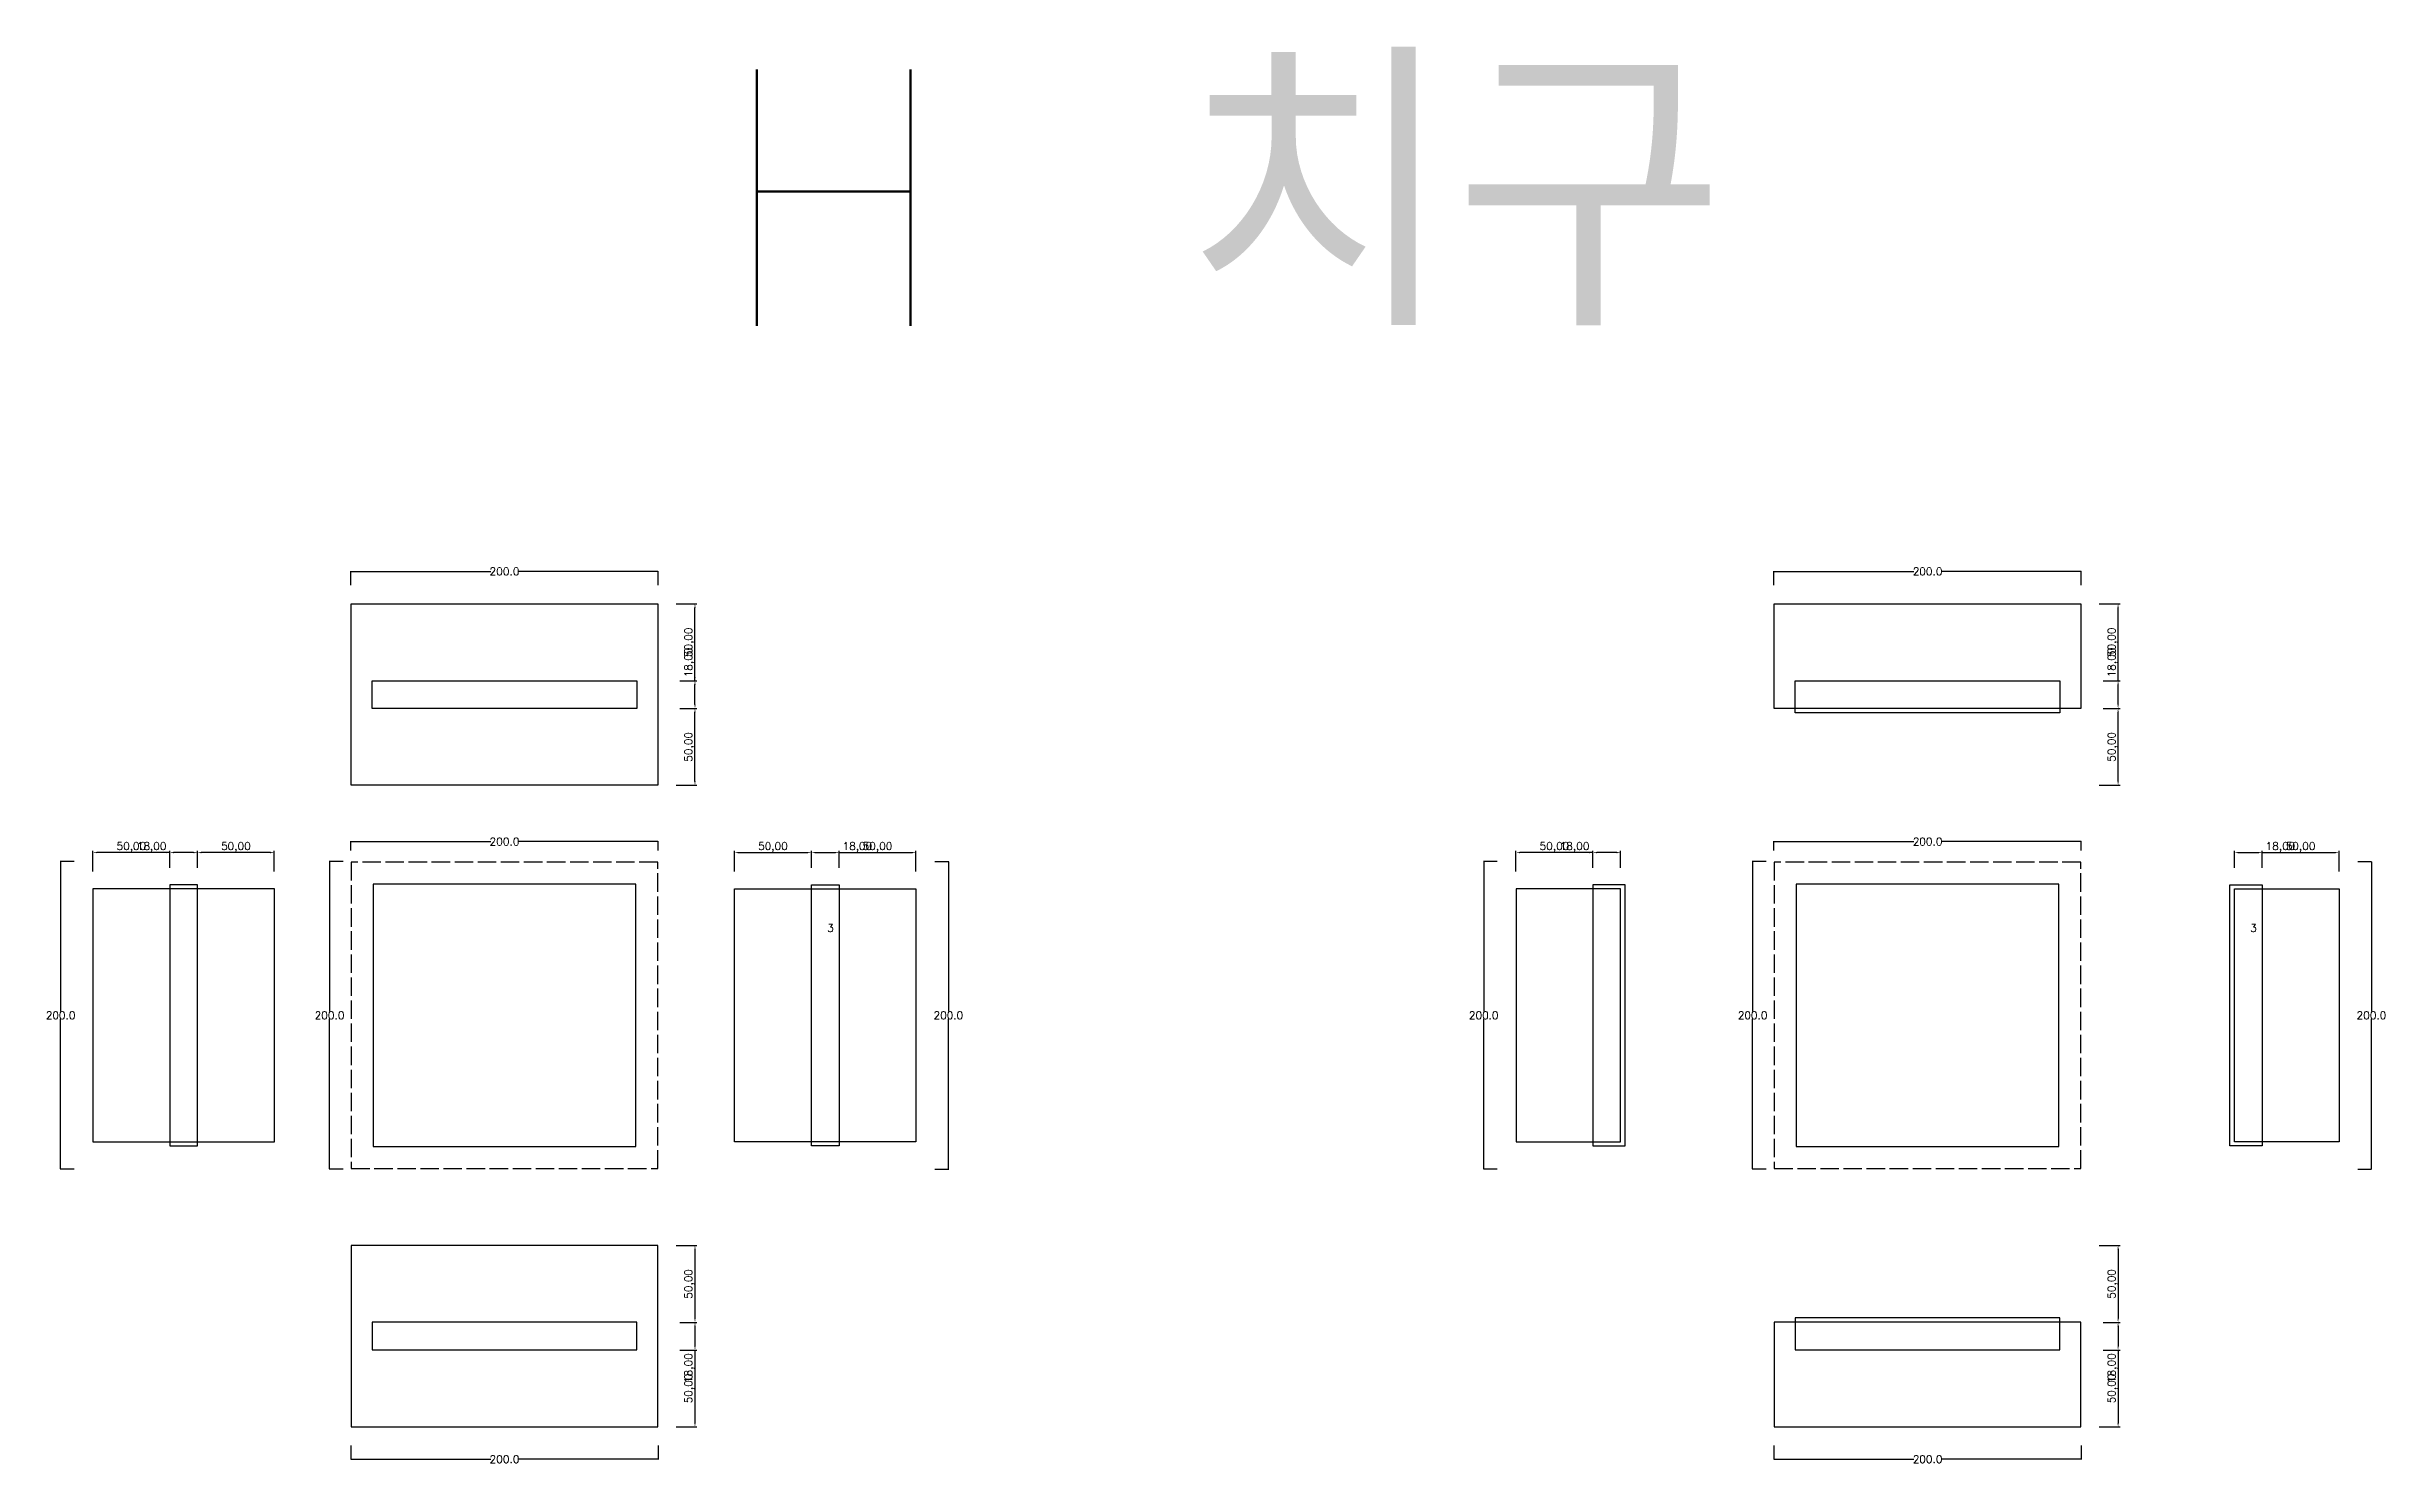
# Model space of a CAD drawing. Header units: millimetres. Extents: x 13291 to 28291, y 200 to 6643.
# Drawn here: x 23353 to 24874, y 607 to 1529 of the extents above; entities that cross this region are included whole.
import ezdxf

# ---------------------------------------------------------------- set-up
doc = ezdxf.new("R2010")
doc.units = ezdxf.units.MM
doc.linetypes.add('ACAD_ISO02W100', pattern=[15, 12, -3])
for name, color, linetype in [('TEXT', 3, 'Continuous'), ('치구', 7, 'Continuous'), ('치수', 7, 'Continuous')]:
    doc.layers.add(name, color=color, linetype=linetype)
doc.styles.get("Standard").update_dxf_attribs({"font": 'txt.shx', "bigfont": 'whgtxt.shx'})
doc.dimstyles.new('ISO-25', dxfattribs={"dimtxt": 2.5, "dimasz": 2.5, "dimexe": 1.25, "dimexo": 0.625, "dimtad": 1, "dimtxsty": 'Standard', "dimcen": 2.5, "dimadec": 0, "dimazin": 0, "dimtfac": 1, "dimtmove": 0, "dimatfit": 3, "dimfxl": 0, "dimarcsym": 0})
doc.dimstyles.get("Standard").update_dxf_attribs({"dimtxt": 7, "dimasz": 0.18, "dimexe": 0.18, "dimexo": 0.0625, "dimgap": 0.09, "dimtad": 0, "dimtih": 1, "dimtoh": 1, "dimdec": 1, "dimzin": 0, "dimdsep": 46, "dimtxsty": 'Standard', "dimcen": 0.09, "dimadec": 0, "dimazin": 0, "dimtfac": 1, "dimtdec": 1, "dimtofl": 0, "dimtmove": 0, "dimatfit": 3, "dimfxl": 0, "dimtolj": 1, "dimtzin": 0, "dimarcsym": 0})

msp = doc.modelspace()

# ---------------------------------------------------------------- texts
at = {"layer": 'TEXT', "linetype": 'Continuous'}
msp.add_text('H 치구', height=166.6667, dxfattribs=at).set_placement((23786.349, 1347.842))
at = {"layer": 'TEXT', "color": 1}
for p in [(23860.632, 953.583), (24786.224, 953.583)]:
    msp.add_text('3', height=5, dxfattribs=at).set_placement(p)

# ---------------------------------------------------------------- blocks, each defined once
blk = doc.blocks.new('*D264')
at = {"layer": 'Defpoints', "color": 0, "linetype": 'Continuous'}
for p in [(23550.8, 1006.4), (23750.8, 1012.3), (23750.8, 1006.4)]:
    blk.add_point(p, dxfattribs=at)
at = {"layer": '치수', "color": 0, "linetype": 'Continuous', "lineweight": -2}
for p, q in [((23550.8, 1006.5), (23550.8, 1012.5)), ((23551, 1012.3), (23641.9, 1012.3)), ((23750.6, 1012.3), (23659.6, 1012.3)), ((23750.8, 1006.5), (23750.8, 1012.5))]:
    blk.add_line(p, q, dxfattribs=at)
at = {"layer": '치수', "color": 0, "linetype": 'Continuous'}
for points in [[(23551, 1012.3), (23551, 1012.3), (23550.8, 1012.3)], [(23750.6, 1012.3), (23750.6, 1012.3), (23750.8, 1012.3)]]:
    blk.add_solid(points, dxfattribs=at)
at = {"layer": '치수', "color": 0, "linetype": 'Continuous', "insert": (23650.8, 1012.3), "char_height": 5, "attachment_point": 5}
blk.add_mtext('\\A1;200.0', dxfattribs=at)
blk = doc.blocks.new('*D265')
at = {"layer": 'Defpoints', "color": 0, "linetype": 'Continuous'}
for p in [(23550.8, 1188), (23550.8, 1179.1), (23750.8, 1179.1)]:
    blk.add_point(p, dxfattribs=at)
at = {"layer": '치수', "color": 0, "linetype": 'Continuous', "lineweight": -2}
for p, q in [((23550.8, 1179.1), (23550.8, 1188.2)), ((23551, 1188), (23641.9, 1188)), ((23750.6, 1188), (23659.6, 1188)), ((23750.8, 1179.1), (23750.8, 1188.2))]:
    blk.add_line(p, q, dxfattribs=at)
at = {"layer": '치수', "color": 0, "linetype": 'Continuous'}
for points in [[(23551, 1188), (23551, 1188), (23550.8, 1188)], [(23750.6, 1188), (23750.6, 1188), (23750.8, 1188)]]:
    blk.add_solid(points, dxfattribs=at)
at = {"layer": '치수', "color": 0, "linetype": 'Continuous', "insert": (23650.8, 1188), "char_height": 5, "attachment_point": 5}
blk.add_mtext('\\A1;200.0', dxfattribs=at)
blk = doc.blocks.new('*D266')
at = {"layer": 'Defpoints', "color": 0, "linetype": 'Continuous'}
for p in [(23550.8, 619.5), (23550.8, 610.6), (23750.8, 619.5)]:
    blk.add_point(p, dxfattribs=at)
at = {"layer": '치수', "color": 0, "linetype": 'Continuous', "lineweight": -2}
for p, q in [((23550.8, 619.4), (23550.8, 610.4)), ((23551, 610.6), (23641.9, 610.6)), ((23750.6, 610.6), (23659.6, 610.6)), ((23750.8, 619.4), (23750.8, 610.4))]:
    blk.add_line(p, q, dxfattribs=at)
at = {"layer": '치수', "color": 0, "linetype": 'Continuous'}
for points in [[(23551, 610.6), (23551, 610.6), (23550.8, 610.6)], [(23750.6, 610.6), (23750.6, 610.6), (23750.8, 610.6)]]:
    blk.add_solid(points, dxfattribs=at)
at = {"layer": '치수', "color": 0, "linetype": 'Continuous', "insert": (23650.8, 610.6), "char_height": 5, "attachment_point": 5}
blk.add_mtext('\\A1;200.0', dxfattribs=at)
blk = doc.blocks.new('*D281')
at = {"layer": 'Defpoints', "color": 0}
for p in [(23433.1, 1005.1), (23433.1, 994.6), (23451.1, 994.6)]:
    blk.add_point(p, dxfattribs=at)
at = {"layer": '치수', "color": 0, "lineweight": -2}
for p, q in [((23433.1, 1005.1), (23411.9, 1005.1)), ((23433.1, 995.3), (23433.1, 1006.3)), ((23448.6, 1005.1), (23435.6, 1005.1)), ((23451.1, 995.3), (23451.1, 1006.3))]:
    blk.add_line(p, q, dxfattribs=at)
at = {"layer": '치수', "color": 0}
for points in [[(23435.6, 1005.5), (23435.6, 1004.7), (23433.1, 1005.1)], [(23448.6, 1005.5), (23448.6, 1004.7), (23451.1, 1005.1)]]:
    blk.add_solid(points, dxfattribs=at)
at = {"layer": '치수', "color": 0, "insert": (23421.3, 1008.6), "char_height": 5, "attachment_point": 5}
blk.add_mtext('18,00', dxfattribs=at)
blk = doc.blocks.new('*D282')
at = {"layer": 'Defpoints', "color": 0}
for p in [(23451.1, 1005.1), (23451.1, 994.6), (23501.1, 992.1)]:
    blk.add_point(p, dxfattribs=at)
at = {"layer": '치수', "color": 0, "lineweight": -2}
for p, q in [((23451.1, 995.3), (23451.1, 1006.3)), ((23498.6, 1005.1), (23453.6, 1005.1)), ((23501.1, 992.8), (23501.1, 1006.3))]:
    blk.add_line(p, q, dxfattribs=at)
at = {"layer": '치수', "color": 0}
for points in [[(23453.6, 1005.5), (23453.6, 1004.7), (23451.1, 1005.1)], [(23498.6, 1005.5), (23498.6, 1004.7), (23501.1, 1005.1)]]:
    blk.add_solid(points, dxfattribs=at)
at = {"layer": '치수', "color": 0, "insert": (23476.1, 1008.6), "char_height": 5, "attachment_point": 5}
blk.add_mtext('50,00', dxfattribs=at)
blk = doc.blocks.new('*D283')
at = {"layer": 'Defpoints', "color": 0, "linetype": 'Continuous'}
for p in [(23545.9, 999.3), (23537, 799.3), (23545.9, 799.3)]:
    blk.add_point(p, dxfattribs=at)
at = {"layer": '치수', "color": 0, "linetype": 'Continuous', "lineweight": -2}
for p, q in [((23545.8, 999.3), (23536.8, 999.3)), ((23537, 999.1), (23537, 901.9)), ((23537, 799.5), (23537, 896.7)), ((23545.8, 799.3), (23536.8, 799.3))]:
    blk.add_line(p, q, dxfattribs=at)
at = {"layer": '치수', "color": 0, "linetype": 'Continuous'}
for points in [[(23537, 999.1), (23537, 999.1), (23537, 999.3)], [(23537, 799.5), (23537, 799.5), (23537, 799.3)]]:
    blk.add_solid(points, dxfattribs=at)
at = {"layer": '치수', "color": 0, "linetype": 'Continuous', "insert": (23537, 899.3), "char_height": 5, "attachment_point": 5}
blk.add_mtext('\\A1;200.0', dxfattribs=at)
blk = doc.blocks.new('*D284')
at = {"layer": 'Defpoints', "color": 0, "linetype": 'Continuous'}
for p in [(23371, 999.3), (23362.1, 799.3), (23371, 799.3)]:
    blk.add_point(p, dxfattribs=at)
at = {"layer": '치수', "color": 0, "linetype": 'Continuous', "lineweight": -2}
for p, q in [((23370.9, 999.3), (23361.9, 999.3)), ((23362.1, 999.1), (23362.1, 901.9)), ((23362.1, 799.5), (23362.1, 896.7)), ((23370.9, 799.3), (23361.9, 799.3))]:
    blk.add_line(p, q, dxfattribs=at)
at = {"layer": '치수', "color": 0, "linetype": 'Continuous'}
for points in [[(23362.1, 999.1), (23362.1, 999.1), (23362.1, 999.3)], [(23362.1, 799.5), (23362.1, 799.5), (23362.1, 799.3)]]:
    blk.add_solid(points, dxfattribs=at)
at = {"layer": '치수', "color": 0, "linetype": 'Continuous', "insert": (23362.1, 899.3), "char_height": 5, "attachment_point": 5}
blk.add_mtext('\\A1;200.0', dxfattribs=at)
blk = doc.blocks.new('*D285')
at = {"layer": 'Defpoints', "color": 0}
for p in [(23383.1, 1005.1), (23383.1, 992.1), (23433.1, 994.6)]:
    blk.add_point(p, dxfattribs=at)
at = {"layer": '치수', "color": 0, "lineweight": -2}
for p, q in [((23383.1, 992.8), (23383.1, 1006.3)), ((23430.6, 1005.1), (23385.6, 1005.1)), ((23433.1, 995.3), (23433.1, 1006.3))]:
    blk.add_line(p, q, dxfattribs=at)
at = {"layer": '치수', "color": 0}
for points in [[(23385.6, 1005.5), (23385.6, 1004.7), (23383.1, 1005.1)], [(23430.6, 1005.5), (23430.6, 1004.7), (23433.1, 1005.1)]]:
    blk.add_solid(points, dxfattribs=at)
at = {"layer": '치수', "color": 0, "insert": (23408.1, 1008.6), "char_height": 5, "attachment_point": 5}
blk.add_mtext('50,00', dxfattribs=at)
blk = doc.blocks.new('*D293')
at = {"layer": 'Defpoints', "color": 0}
for p in [(23761.8, 749.6), (23764.3, 699.6), (23774.7, 699.6)]:
    blk.add_point(p, dxfattribs=at)
at = {"layer": '치수', "color": 0, "lineweight": -2}
for p, q in [((23762.4, 749.6), (23776, 749.6)), ((23774.7, 747.1), (23774.7, 702.1)), ((23764.9, 699.6), (23776, 699.6))]:
    blk.add_line(p, q, dxfattribs=at)
at = {"layer": '치수', "color": 0}
for points in [[(23774.3, 747.1), (23775.1, 747.1), (23774.7, 749.6)], [(23774.3, 702.1), (23775.1, 702.1), (23774.7, 699.6)]]:
    blk.add_solid(points, dxfattribs=at)
at = {"layer": '치수', "color": 0, "insert": (23771.2, 724.6), "char_height": 5, "attachment_point": 5, "rotation": 90}
blk.add_mtext('50,00', dxfattribs=at)
blk = doc.blocks.new('*D294')
at = {"layer": 'Defpoints', "color": 0}
for p in [(23764.3, 699.6), (23764.3, 681.6), (23774.7, 681.6)]:
    blk.add_point(p, dxfattribs=at)
at = {"layer": '치수', "color": 0, "lineweight": -2}
for p, q in [((23764.9, 699.6), (23776, 699.6)), ((23774.7, 697.1), (23774.7, 684.1)), ((23764.9, 681.6), (23776, 681.6)), ((23774.7, 681.6), (23774.7, 660.4))]:
    blk.add_line(p, q, dxfattribs=at)
at = {"layer": '치수', "color": 0}
for points in [[(23774.3, 697.1), (23775.1, 697.1), (23774.7, 699.6)], [(23774.3, 684.1), (23775.1, 684.1), (23774.7, 681.6)]]:
    blk.add_solid(points, dxfattribs=at)
at = {"layer": '치수', "color": 0, "insert": (23771.2, 669.8), "char_height": 5, "attachment_point": 5, "rotation": 90}
blk.add_mtext('18,00', dxfattribs=at)
blk = doc.blocks.new('*D295')
at = {"layer": 'Defpoints', "color": 0}
for p in [(23850.4, 1005.1), (23800.4, 992.1), (23850.4, 994.6)]:
    blk.add_point(p, dxfattribs=at)
at = {"layer": '치수', "color": 0, "lineweight": -2}
for p, q in [((23800.4, 992.8), (23800.4, 1006.3)), ((23802.9, 1005.1), (23847.9, 1005.1)), ((23850.4, 995.3), (23850.4, 1006.3))]:
    blk.add_line(p, q, dxfattribs=at)
at = {"layer": '치수', "color": 0}
for points in [[(23802.9, 1005.5), (23802.9, 1004.7), (23800.4, 1005.1)], [(23847.9, 1005.5), (23847.9, 1004.7), (23850.4, 1005.1)]]:
    blk.add_solid(points, dxfattribs=at)
at = {"layer": '치수', "color": 0, "insert": (23825.4, 1008.6), "char_height": 5, "attachment_point": 5}
blk.add_mtext('50,00', dxfattribs=at)
blk = doc.blocks.new('*D296')
at = {"layer": 'Defpoints', "color": 0}
for p in [(23764.3, 1098.9), (23774.7, 1098.9), (23761.8, 1048.9)]:
    blk.add_point(p, dxfattribs=at)
at = {"layer": '치수', "color": 0, "lineweight": -2}
for p, q in [((23764.9, 1098.9), (23776, 1098.9)), ((23774.7, 1051.4), (23774.7, 1096.4)), ((23762.4, 1048.9), (23776, 1048.9))]:
    blk.add_line(p, q, dxfattribs=at)
at = {"layer": '치수', "color": 0}
for points in [[(23774.3, 1096.4), (23775.1, 1096.4), (23774.7, 1098.9)], [(23774.3, 1051.4), (23775.1, 1051.4), (23774.7, 1048.9)]]:
    blk.add_solid(points, dxfattribs=at)
at = {"layer": '치수', "color": 0, "insert": (23771.2, 1073.9), "char_height": 5, "attachment_point": 5, "rotation": 90}
blk.add_mtext('50,00', dxfattribs=at)
blk = doc.blocks.new('*D297')
at = {"layer": 'Defpoints', "color": 0}
for p in [(23761.8, 1166.9), (23774.7, 1166.9), (23764.3, 1116.9)]:
    blk.add_point(p, dxfattribs=at)
at = {"layer": '치수', "color": 0, "lineweight": -2}
for p, q in [((23762.4, 1166.9), (23776, 1166.9)), ((23774.7, 1119.4), (23774.7, 1164.4)), ((23764.9, 1116.9), (23776, 1116.9))]:
    blk.add_line(p, q, dxfattribs=at)
at = {"layer": '치수', "color": 0}
for points in [[(23774.3, 1164.4), (23775.1, 1164.4), (23774.7, 1166.9)], [(23774.3, 1119.4), (23775.1, 1119.4), (23774.7, 1116.9)]]:
    blk.add_solid(points, dxfattribs=at)
at = {"layer": '치수', "color": 0, "insert": (23771.2, 1141.9), "char_height": 5, "attachment_point": 5, "rotation": 90}
blk.add_mtext('50,00', dxfattribs=at)
blk = doc.blocks.new('*D298')
at = {"layer": 'Defpoints', "color": 0}
for p in [(23764.3, 1116.9), (23774.7, 1116.9), (23764.3, 1098.9)]:
    blk.add_point(p, dxfattribs=at)
at = {"layer": '치수', "color": 0, "lineweight": -2}
for p, q in [((23774.7, 1116.9), (23774.7, 1138.2)), ((23764.9, 1116.9), (23776, 1116.9)), ((23774.7, 1101.4), (23774.7, 1114.4)), ((23764.9, 1098.9), (23776, 1098.9))]:
    blk.add_line(p, q, dxfattribs=at)
at = {"layer": '치수', "color": 0}
for points in [[(23774.3, 1114.4), (23775.1, 1114.4), (23774.7, 1116.9)], [(23774.3, 1101.4), (23775.1, 1101.4), (23774.7, 1098.9)]]:
    blk.add_solid(points, dxfattribs=at)
at = {"layer": '치수', "color": 0, "insert": (23771.2, 1128.8), "char_height": 5, "attachment_point": 5, "rotation": 90}
blk.add_mtext('18,00', dxfattribs=at)
blk = doc.blocks.new('*D299')
at = {"layer": 'Defpoints', "color": 0, "linetype": 'Continuous'}
for p in [(23930.6, 999.3), (23930.6, 799.3), (23939.5, 799.3)]:
    blk.add_point(p, dxfattribs=at)
at = {"layer": '치수', "color": 0, "linetype": 'Continuous', "lineweight": -2}
for p, q in [((23930.6, 999.3), (23939.7, 999.3)), ((23939.5, 999.1), (23939.5, 901.9)), ((23939.5, 799.5), (23939.5, 896.7)), ((23930.6, 799.3), (23939.7, 799.3))]:
    blk.add_line(p, q, dxfattribs=at)
at = {"layer": '치수', "color": 0, "linetype": 'Continuous'}
for points in [[(23939.4, 999.1), (23939.5, 999.1), (23939.5, 999.3)], [(23939.4, 799.5), (23939.5, 799.5), (23939.5, 799.3)]]:
    blk.add_solid(points, dxfattribs=at)
at = {"layer": '치수', "color": 0, "linetype": 'Continuous', "insert": (23939.5, 899.3), "char_height": 5, "attachment_point": 5}
blk.add_mtext('\\A1;200.0', dxfattribs=at)
blk = doc.blocks.new('*D300')
at = {"layer": 'Defpoints', "color": 0}
for p in [(23918.4, 1005.1), (23868.4, 994.6), (23918.4, 992.1)]:
    blk.add_point(p, dxfattribs=at)
at = {"layer": '치수', "color": 0, "lineweight": -2}
for p, q in [((23868.4, 995.3), (23868.4, 1006.3)), ((23870.9, 1005.1), (23915.9, 1005.1)), ((23918.4, 992.8), (23918.4, 1006.3))]:
    blk.add_line(p, q, dxfattribs=at)
at = {"layer": '치수', "color": 0}
for points in [[(23870.9, 1005.5), (23870.9, 1004.7), (23868.4, 1005.1)], [(23915.9, 1005.5), (23915.9, 1004.7), (23918.4, 1005.1)]]:
    blk.add_solid(points, dxfattribs=at)
at = {"layer": '치수', "color": 0, "insert": (23893.4, 1008.6), "char_height": 5, "attachment_point": 5}
blk.add_mtext('50,00', dxfattribs=at)
blk = doc.blocks.new('*D301')
at = {"layer": 'Defpoints', "color": 0}
for p in [(23868.4, 1005.1), (23850.4, 994.6), (23868.4, 994.6)]:
    blk.add_point(p, dxfattribs=at)
at = {"layer": '치수', "color": 0, "lineweight": -2}
for p, q in [((23850.4, 995.3), (23850.4, 1006.3)), ((23852.9, 1005.1), (23865.9, 1005.1)), ((23868.4, 995.3), (23868.4, 1006.3)), ((23868.4, 1005.1), (23889.7, 1005.1))]:
    blk.add_line(p, q, dxfattribs=at)
at = {"layer": '치수', "color": 0}
for points in [[(23852.9, 1005.5), (23852.9, 1004.7), (23850.4, 1005.1)], [(23865.9, 1005.5), (23865.9, 1004.7), (23868.4, 1005.1)]]:
    blk.add_solid(points, dxfattribs=at)
at = {"layer": '치수', "color": 0, "insert": (23880.3, 1008.6), "char_height": 5, "attachment_point": 5}
blk.add_mtext('18,00', dxfattribs=at)
blk = doc.blocks.new('*D302')
at = {"layer": 'Defpoints', "color": 0}
for p in [(23764.3, 681.6), (23761.8, 631.6), (23774.7, 631.6)]:
    blk.add_point(p, dxfattribs=at)
at = {"layer": '치수', "color": 0, "lineweight": -2}
for p, q in [((23764.9, 681.6), (23776, 681.6)), ((23774.7, 679.1), (23774.7, 634.1)), ((23762.4, 631.6), (23776, 631.6))]:
    blk.add_line(p, q, dxfattribs=at)
at = {"layer": '치수', "color": 0}
for points in [[(23774.3, 679.1), (23775.1, 679.1), (23774.7, 681.6)], [(23774.3, 634.1), (23775.1, 634.1), (23774.7, 631.6)]]:
    blk.add_solid(points, dxfattribs=at)
at = {"layer": '치수', "color": 0, "insert": (23771.2, 656.6), "char_height": 5, "attachment_point": 5, "rotation": 90}
blk.add_mtext('50,00', dxfattribs=at)
blk = doc.blocks.new('*D306')
at = {"layer": 'Defpoints', "color": 0}
for p in [(24844, 1005.1), (24794, 994.6), (24844, 992.1)]:
    blk.add_point(p, dxfattribs=at)
at = {"layer": '치수', "color": 0, "lineweight": -2}
for p, q in [((24794, 995.3), (24794, 1006.3)), ((24796.5, 1005.1), (24841.5, 1005.1)), ((24844, 992.8), (24844, 1006.3))]:
    blk.add_line(p, q, dxfattribs=at)
at = {"layer": '치수', "color": 0}
for points in [[(24796.5, 1005.5), (24796.5, 1004.7), (24794, 1005.1)], [(24841.5, 1005.5), (24841.5, 1004.7), (24844, 1005.1)]]:
    blk.add_solid(points, dxfattribs=at)
at = {"layer": '치수', "color": 0, "insert": (24819, 1008.6), "char_height": 5, "attachment_point": 5}
blk.add_mtext('50,00', dxfattribs=at)
blk = doc.blocks.new('*D307')
at = {"layer": 'Defpoints', "color": 0}
for p in [(24794, 1005.1), (24776, 994.6), (24794, 994.6)]:
    blk.add_point(p, dxfattribs=at)
at = {"layer": '치수', "color": 0, "lineweight": -2}
for p, q in [((24776, 995.3), (24776, 1006.3)), ((24778.5, 1005.1), (24791.5, 1005.1)), ((24794, 995.3), (24794, 1006.3)), ((24794, 1005.1), (24815.3, 1005.1))]:
    blk.add_line(p, q, dxfattribs=at)
at = {"layer": '치수', "color": 0}
for points in [[(24778.5, 1005.5), (24778.5, 1004.7), (24776, 1005.1)], [(24791.5, 1005.5), (24791.5, 1004.7), (24794, 1005.1)]]:
    blk.add_solid(points, dxfattribs=at)
at = {"layer": '치수', "color": 0, "insert": (24805.9, 1008.6), "char_height": 5, "attachment_point": 5}
blk.add_mtext('18,00', dxfattribs=at)
blk = doc.blocks.new('*D308')
at = {"layer": 'Defpoints', "color": 0, "linetype": 'Continuous'}
for p in [(24856.2, 999.3), (24856.2, 799.3), (24865.1, 799.3)]:
    blk.add_point(p, dxfattribs=at)
at = {"layer": '치수', "color": 0, "linetype": 'Continuous', "lineweight": -2}
for p, q in [((24856.2, 999.3), (24865.2, 999.3)), ((24865.1, 999.1), (24865.1, 901.9)), ((24865.1, 799.5), (24865.1, 896.7)), ((24856.2, 799.3), (24865.2, 799.3))]:
    blk.add_line(p, q, dxfattribs=at)
at = {"layer": '치수', "color": 0, "linetype": 'Continuous'}
for points in [[(24865, 999.1), (24865.1, 999.1), (24865.1, 999.3)], [(24865, 799.5), (24865.1, 799.5), (24865.1, 799.3)]]:
    blk.add_solid(points, dxfattribs=at)
at = {"layer": '치수', "color": 0, "linetype": 'Continuous', "insert": (24865.1, 899.3), "char_height": 5, "attachment_point": 5}
blk.add_mtext('\\A1;200.0', dxfattribs=at)
blk = doc.blocks.new('*D309')
at = {"layer": 'Defpoints', "color": 0}
for p in [(24687.4, 749.6), (24689.9, 699.6), (24700.3, 699.6)]:
    blk.add_point(p, dxfattribs=at)
at = {"layer": '치수', "color": 0, "lineweight": -2}
for p, q in [((24688, 749.6), (24701.6, 749.6)), ((24700.3, 747.1), (24700.3, 702.1)), ((24690.5, 699.6), (24701.6, 699.6))]:
    blk.add_line(p, q, dxfattribs=at)
at = {"layer": '치수', "color": 0}
for points in [[(24699.9, 747.1), (24700.7, 747.1), (24700.3, 749.6)], [(24699.9, 702.1), (24700.7, 702.1), (24700.3, 699.6)]]:
    blk.add_solid(points, dxfattribs=at)
at = {"layer": '치수', "color": 0, "insert": (24696.8, 724.6), "char_height": 5, "attachment_point": 5, "rotation": 90}
blk.add_mtext('50,00', dxfattribs=at)
blk = doc.blocks.new('*D310')
at = {"layer": 'Defpoints', "color": 0}
for p in [(24689.9, 699.6), (24689.9, 681.6), (24700.3, 681.6)]:
    blk.add_point(p, dxfattribs=at)
at = {"layer": '치수', "color": 0, "lineweight": -2}
for p, q in [((24690.5, 699.6), (24701.6, 699.6)), ((24700.3, 697.1), (24700.3, 684.1)), ((24690.5, 681.6), (24701.6, 681.6)), ((24700.3, 681.6), (24700.3, 660.4))]:
    blk.add_line(p, q, dxfattribs=at)
at = {"layer": '치수', "color": 0}
for points in [[(24699.9, 697.1), (24700.7, 697.1), (24700.3, 699.6)], [(24699.9, 684.1), (24700.7, 684.1), (24700.3, 681.6)]]:
    blk.add_solid(points, dxfattribs=at)
at = {"layer": '치수', "color": 0, "insert": (24696.8, 669.8), "char_height": 5, "attachment_point": 5, "rotation": 90}
blk.add_mtext('18,00', dxfattribs=at)
blk = doc.blocks.new('*D311')
at = {"layer": 'Defpoints', "color": 0}
for p in [(24687.4, 1166.9), (24700.3, 1166.9), (24689.9, 1116.9)]:
    blk.add_point(p, dxfattribs=at)
at = {"layer": '치수', "color": 0, "lineweight": -2}
for p, q in [((24688, 1166.9), (24701.6, 1166.9)), ((24700.3, 1119.4), (24700.3, 1164.4)), ((24690.5, 1116.9), (24701.6, 1116.9))]:
    blk.add_line(p, q, dxfattribs=at)
at = {"layer": '치수', "color": 0}
for points in [[(24699.9, 1164.4), (24700.7, 1164.4), (24700.3, 1166.9)], [(24699.9, 1119.4), (24700.7, 1119.4), (24700.3, 1116.9)]]:
    blk.add_solid(points, dxfattribs=at)
at = {"layer": '치수', "color": 0, "insert": (24696.8, 1141.9), "char_height": 5, "attachment_point": 5, "rotation": 90}
blk.add_mtext('50,00', dxfattribs=at)
blk = doc.blocks.new('*D312')
at = {"layer": 'Defpoints', "color": 0}
for p in [(24689.9, 1098.9), (24700.3, 1098.9), (24687.4, 1048.9)]:
    blk.add_point(p, dxfattribs=at)
at = {"layer": '치수', "color": 0, "lineweight": -2}
for p, q in [((24690.5, 1098.9), (24701.6, 1098.9)), ((24700.3, 1051.4), (24700.3, 1096.4)), ((24688, 1048.9), (24701.6, 1048.9))]:
    blk.add_line(p, q, dxfattribs=at)
at = {"layer": '치수', "color": 0}
for points in [[(24699.9, 1096.4), (24700.7, 1096.4), (24700.3, 1098.9)], [(24699.9, 1051.4), (24700.7, 1051.4), (24700.3, 1048.9)]]:
    blk.add_solid(points, dxfattribs=at)
at = {"layer": '치수', "color": 0, "insert": (24696.8, 1073.9), "char_height": 5, "attachment_point": 5, "rotation": 90}
blk.add_mtext('50,00', dxfattribs=at)
blk = doc.blocks.new('*D313')
at = {"layer": 'Defpoints', "color": 0, "linetype": 'Continuous'}
for p in [(24476.4, 1006.4), (24676.4, 1012.3), (24676.4, 1006.4)]:
    blk.add_point(p, dxfattribs=at)
at = {"layer": '치수', "color": 0, "linetype": 'Continuous', "lineweight": -2}
for p, q in [((24476.4, 1006.5), (24476.4, 1012.5)), ((24476.6, 1012.3), (24567.5, 1012.3)), ((24676.2, 1012.3), (24585.2, 1012.3)), ((24676.4, 1006.5), (24676.4, 1012.5))]:
    blk.add_line(p, q, dxfattribs=at)
at = {"layer": '치수', "color": 0, "linetype": 'Continuous'}
for points in [[(24476.6, 1012.3), (24476.6, 1012.3), (24476.4, 1012.3)], [(24676.2, 1012.3), (24676.2, 1012.3), (24676.4, 1012.3)]]:
    blk.add_solid(points, dxfattribs=at)
at = {"layer": '치수', "color": 0, "linetype": 'Continuous', "insert": (24576.4, 1012.3), "char_height": 5, "attachment_point": 5}
blk.add_mtext('\\A1;200.0', dxfattribs=at)
blk = doc.blocks.new('*D314')
at = {"layer": 'Defpoints', "color": 0, "linetype": 'Continuous'}
for p in [(24471.5, 999.3), (24462.6, 799.3), (24471.5, 799.3)]:
    blk.add_point(p, dxfattribs=at)
at = {"layer": '치수', "color": 0, "linetype": 'Continuous', "lineweight": -2}
for p, q in [((24471.4, 999.3), (24462.4, 999.3)), ((24462.6, 999.1), (24462.6, 901.9)), ((24462.6, 799.5), (24462.6, 896.7)), ((24471.4, 799.3), (24462.4, 799.3))]:
    blk.add_line(p, q, dxfattribs=at)
at = {"layer": '치수', "color": 0, "linetype": 'Continuous'}
for points in [[(24462.5, 999.1), (24462.6, 999.1), (24462.6, 999.3)], [(24462.5, 799.5), (24462.6, 799.5), (24462.6, 799.3)]]:
    blk.add_solid(points, dxfattribs=at)
at = {"layer": '치수', "color": 0, "linetype": 'Continuous', "insert": (24462.6, 899.3), "char_height": 5, "attachment_point": 5}
blk.add_mtext('\\A1;200.0', dxfattribs=at)
blk = doc.blocks.new('*D315')
at = {"layer": 'Defpoints', "color": 0}
for p in [(24358.7, 1005.1), (24358.7, 994.6), (24376.7, 994.6)]:
    blk.add_point(p, dxfattribs=at)
at = {"layer": '치수', "color": 0, "lineweight": -2}
for p, q in [((24358.7, 1005.1), (24337.5, 1005.1)), ((24358.7, 995.3), (24358.7, 1006.3)), ((24374.2, 1005.1), (24361.2, 1005.1)), ((24376.7, 995.3), (24376.7, 1006.3))]:
    blk.add_line(p, q, dxfattribs=at)
at = {"layer": '치수', "color": 0}
for points in [[(24361.2, 1005.5), (24361.2, 1004.7), (24358.7, 1005.1)], [(24374.2, 1005.5), (24374.2, 1004.7), (24376.7, 1005.1)]]:
    blk.add_solid(points, dxfattribs=at)
at = {"layer": '치수', "color": 0, "insert": (24346.8, 1008.6), "char_height": 5, "attachment_point": 5}
blk.add_mtext('18,00', dxfattribs=at)
blk = doc.blocks.new('*D316')
at = {"layer": 'Defpoints', "color": 0}
for p in [(24689.9, 1116.9), (24700.3, 1116.9), (24689.9, 1098.9)]:
    blk.add_point(p, dxfattribs=at)
at = {"layer": '치수', "color": 0, "lineweight": -2}
for p, q in [((24700.3, 1116.9), (24700.3, 1138.2)), ((24690.5, 1116.9), (24701.6, 1116.9)), ((24700.3, 1101.4), (24700.3, 1114.4)), ((24690.5, 1098.9), (24701.6, 1098.9))]:
    blk.add_line(p, q, dxfattribs=at)
at = {"layer": '치수', "color": 0}
for points in [[(24699.9, 1114.4), (24700.7, 1114.4), (24700.3, 1116.9)], [(24699.9, 1101.4), (24700.7, 1101.4), (24700.3, 1098.9)]]:
    blk.add_solid(points, dxfattribs=at)
at = {"layer": '치수', "color": 0, "insert": (24696.8, 1128.8), "char_height": 5, "attachment_point": 5, "rotation": 90}
blk.add_mtext('18,00', dxfattribs=at)
blk = doc.blocks.new('*D317')
at = {"layer": 'Defpoints', "color": 0, "linetype": 'Continuous'}
for p in [(24476.4, 1188), (24476.4, 1179.1), (24676.4, 1179.1)]:
    blk.add_point(p, dxfattribs=at)
at = {"layer": '치수', "color": 0, "linetype": 'Continuous', "lineweight": -2}
for p, q in [((24476.4, 1179.1), (24476.4, 1188.2)), ((24476.6, 1188), (24567.5, 1188)), ((24676.2, 1188), (24585.2, 1188)), ((24676.4, 1179.1), (24676.4, 1188.2))]:
    blk.add_line(p, q, dxfattribs=at)
at = {"layer": '치수', "color": 0, "linetype": 'Continuous'}
for points in [[(24476.6, 1188), (24476.6, 1188), (24476.4, 1188)], [(24676.2, 1188), (24676.2, 1188), (24676.4, 1188)]]:
    blk.add_solid(points, dxfattribs=at)
at = {"layer": '치수', "color": 0, "linetype": 'Continuous', "insert": (24576.4, 1188), "char_height": 5, "attachment_point": 5}
blk.add_mtext('\\A1;200.0', dxfattribs=at)
blk = doc.blocks.new('*D318')
at = {"layer": 'Defpoints', "color": 0, "linetype": 'Continuous'}
for p in [(24476.4, 619.5), (24476.4, 610.6), (24676.4, 619.5)]:
    blk.add_point(p, dxfattribs=at)
at = {"layer": '치수', "color": 0, "linetype": 'Continuous', "lineweight": -2}
for p, q in [((24476.4, 619.4), (24476.4, 610.4)), ((24476.6, 610.6), (24567.5, 610.6)), ((24676.2, 610.6), (24585.2, 610.6)), ((24676.4, 619.4), (24676.4, 610.4))]:
    blk.add_line(p, q, dxfattribs=at)
at = {"layer": '치수', "color": 0, "linetype": 'Continuous'}
for points in [[(24476.6, 610.6), (24476.6, 610.6), (24476.4, 610.6)], [(24676.2, 610.6), (24676.2, 610.6), (24676.4, 610.6)]]:
    blk.add_solid(points, dxfattribs=at)
at = {"layer": '치수', "color": 0, "linetype": 'Continuous', "insert": (24576.4, 610.6), "char_height": 5, "attachment_point": 5}
blk.add_mtext('\\A1;200.0', dxfattribs=at)
blk = doc.blocks.new('*D319')
at = {"layer": 'Defpoints', "color": 0}
for p in [(24689.9, 681.6), (24687.4, 631.6), (24700.3, 631.6)]:
    blk.add_point(p, dxfattribs=at)
at = {"layer": '치수', "color": 0, "lineweight": -2}
for p, q in [((24690.5, 681.6), (24701.6, 681.6)), ((24700.3, 679.1), (24700.3, 634.1)), ((24688, 631.6), (24701.6, 631.6))]:
    blk.add_line(p, q, dxfattribs=at)
at = {"layer": '치수', "color": 0}
for points in [[(24699.9, 679.1), (24700.7, 679.1), (24700.3, 681.6)], [(24699.9, 634.1), (24700.7, 634.1), (24700.3, 631.6)]]:
    blk.add_solid(points, dxfattribs=at)
at = {"layer": '치수', "color": 0, "insert": (24696.8, 656.6), "char_height": 5, "attachment_point": 5, "rotation": 90}
blk.add_mtext('50,00', dxfattribs=at)
blk = doc.blocks.new('*D320')
at = {"layer": 'Defpoints', "color": 0, "linetype": 'Continuous'}
for p in [(24296.6, 999.3), (24287.7, 799.3), (24296.6, 799.3)]:
    blk.add_point(p, dxfattribs=at)
at = {"layer": '치수', "color": 0, "linetype": 'Continuous', "lineweight": -2}
for p, q in [((24296.5, 999.3), (24287.5, 999.3)), ((24287.7, 999.1), (24287.7, 901.9)), ((24287.7, 799.5), (24287.7, 896.7)), ((24296.5, 799.3), (24287.5, 799.3))]:
    blk.add_line(p, q, dxfattribs=at)
at = {"layer": '치수', "color": 0, "linetype": 'Continuous'}
for points in [[(24287.7, 999.1), (24287.7, 999.1), (24287.7, 999.3)], [(24287.7, 799.5), (24287.7, 799.5), (24287.7, 799.3)]]:
    blk.add_solid(points, dxfattribs=at)
at = {"layer": '치수', "color": 0, "linetype": 'Continuous', "insert": (24287.7, 899.3), "char_height": 5, "attachment_point": 5}
blk.add_mtext('\\A1;200.0', dxfattribs=at)
blk = doc.blocks.new('*D321')
at = {"layer": 'Defpoints', "color": 0}
for p in [(24308.7, 1005.1), (24308.7, 992.1), (24358.7, 994.6)]:
    blk.add_point(p, dxfattribs=at)
at = {"layer": '치수', "color": 0, "lineweight": -2}
for p, q in [((24308.7, 992.8), (24308.7, 1006.3)), ((24356.2, 1005.1), (24311.2, 1005.1)), ((24358.7, 995.3), (24358.7, 1006.3))]:
    blk.add_line(p, q, dxfattribs=at)
at = {"layer": '치수', "color": 0}
for points in [[(24311.2, 1005.5), (24311.2, 1004.7), (24308.7, 1005.1)], [(24356.2, 1005.5), (24356.2, 1004.7), (24358.7, 1005.1)]]:
    blk.add_solid(points, dxfattribs=at)
at = {"layer": '치수', "color": 0, "insert": (24333.7, 1008.6), "char_height": 5, "attachment_point": 5}
blk.add_mtext('50,00', dxfattribs=at)

# ---------------------------------------------------------------- dimensions: what is measured, and where the dimension line sits
at = {"layer": '치수', "color": 4, "linetype": 'Continuous'}
for base, p1, p2, picture, middle in [((23550.78, 1187.983), (23750.78, 1179.078), (23550.78, 1179.078), '*D265', (23650.78, 1187.983)), ((24476.371, 1187.983), (24676.371, 1179.078), (24476.371, 1179.078), '*D317', (24576.371, 1187.983)), ((23750.78, 1012.282), (23550.78, 1006.398), (23750.78, 1006.398), '*D264', (23650.78, 1012.282)), ((24676.371, 1012.282), (24476.371, 1006.398), (24676.371, 1006.398), '*D313', (24576.371, 1012.282)), ((23550.78, 610.601), (23750.78, 619.506), (23550.78, 619.506), '*D266', (23650.78, 610.601)), ((24476.371, 610.601), (24676.371, 619.506), (24476.371, 619.506), '*D318', (24576.371, 610.601))]:
    dim = msp.add_linear_dim(base=base, p1=p1, p2=p2, dimstyle='Standard', override={"dimtxt": 5}, dxfattribs=at)
    dim.commit()
    dim.dimension.update_dxf_attribs({"geometry": picture, "text_midpoint": middle})
at = {"layer": '치수', "color": 4}
for base, p1, p2, angle, picture, middle in [((23774.727, 1166.942), (23764.269, 1116.942), (23761.769, 1166.942), 90, '*D297', (23771.185, 1141.942)), ((24700.319, 1166.942), (24689.861, 1116.942), (24687.361, 1166.942), 90, '*D311', (24696.777, 1141.942)), ((23774.727, 1116.942), (23764.269, 1098.942), (23764.269, 1116.942), 90, '*D298', (23771.185, 1128.817)), ((24700.319, 1116.942), (24689.861, 1098.942), (24689.861, 1116.942), 90, '*D316', (24696.777, 1128.817)), ((23774.727, 1098.942), (23761.769, 1048.942), (23764.269, 1098.942), 90, '*D296', (23771.185, 1073.942)), ((24700.319, 1098.942), (24687.361, 1048.942), (24689.861, 1098.942), 90, '*D312', (24696.777, 1073.942)), ((23383.13, 1005.1), (23433.13, 994.642), (23383.13, 992.142), 180, '*D285', (23408.13, 1008.641)), ((23433.13, 1005.1), (23451.13, 994.642), (23433.13, 994.642), 180, '*D281', (23421.255, 1008.641)), ((23451.13, 1005.1), (23501.13, 992.142), (23451.13, 994.642), 180, '*D282', (23476.13, 1008.641)), ((24308.721, 1005.1), (24358.721, 994.642), (24308.721, 992.142), 180, '*D321', (24333.721, 1008.641)), ((24358.721, 1005.1), (24376.721, 994.642), (24358.721, 994.642), 180, '*D315', (24346.846, 1008.641)), ((23774.727, 699.642), (23761.769, 749.642), (23764.269, 699.642), 270, '*D293', (23771.185, 724.642)), ((24700.319, 699.642), (24687.361, 749.642), (24689.861, 699.642), 270, '*D309', (24696.777, 724.642)), ((23774.727, 681.642), (23764.269, 699.642), (23764.269, 681.642), 270, '*D294', (23771.185, 669.767)), ((24700.319, 681.642), (24689.861, 699.642), (24689.861, 681.642), 270, '*D310', (24696.777, 669.767)), ((23774.727, 631.642), (23764.269, 681.642), (23761.769, 631.642), 270, '*D302', (23771.185, 656.642)), ((24700.319, 631.642), (24689.861, 681.642), (24687.361, 631.642), 270, '*D319', (24696.777, 656.642))]:
    dim = msp.add_linear_dim(base=base, p1=p1, p2=p2, angle=angle, dimstyle='ISO-25', override={"dimtxt": 5, "dimzin": 0}, dxfattribs=at)
    dim.commit()
    dim.dimension.update_dxf_attribs({"geometry": picture, "text_midpoint": middle})
for base, p1, p2, picture, middle in [((23850.43, 1005.1), (23800.43, 992.142), (23850.43, 994.642), '*D295', (23825.43, 1008.641)), ((23868.43, 1005.1), (23850.43, 994.642), (23868.43, 994.642), '*D301', (23880.305, 1008.641)), ((23918.43, 1005.1), (23868.43, 994.642), (23918.43, 992.142), '*D300', (23893.43, 1008.641)), ((24794.021, 1005.1), (24776.021, 994.642), (24794.021, 994.642), '*D307', (24805.896, 1008.641)), ((24844.021, 1005.1), (24794.021, 994.642), (24844.021, 992.142), '*D306', (24819.021, 1008.641))]:
    dim = msp.add_linear_dim(base=base, p1=p1, p2=p2, dimstyle='ISO-25', override={"dimtxt": 5, "dimzin": 0}, dxfattribs=at)
    dim.commit()
    dim.dimension.update_dxf_attribs({"geometry": picture, "text_midpoint": middle})
at = {"layer": '치수', "color": 4, "linetype": 'Continuous'}
for base, p1, p2, picture, middle in [((23362.089, 799.292), (23370.994, 999.292), (23370.994, 799.292), '*D284', (23362.089, 899.292)), ((23536.983, 799.292), (23545.888, 999.292), (23545.888, 799.292), '*D283', (23536.983, 899.292)), ((23939.47, 799.292), (23930.565, 999.292), (23930.565, 799.292), '*D299', (23939.47, 899.292)), ((24287.681, 799.292), (24296.585, 999.292), (24296.585, 799.292), '*D320', (24287.681, 899.292)), ((24462.575, 799.292), (24471.48, 999.292), (24471.48, 799.292), '*D314', (24462.575, 899.292)), ((24865.062, 799.292), (24856.157, 999.292), (24856.157, 799.292), '*D308', (24865.062, 899.292))]:
    dim = msp.add_linear_dim(base=base, p1=p1, p2=p2, angle=90, dimstyle='Standard', override={"dimtxt": 5}, dxfattribs=at)
    dim.commit()
    dim.dimension.update_dxf_attribs({"geometry": picture, "text_midpoint": middle})

# ---------------------------------------------------------------- linework, layer by layer
at = {"layer": '치구'}
for points in [[(23750.43, 1166.942), (23750.43, 1048.942), (23551.13, 1048.942), (23551.13, 1166.942)], [(24676.021, 1166.942), (24676.021, 1098.942), (24476.721, 1098.942), (24476.721, 1166.942)], [(23501.13, 981.542), (23383.13, 981.542), (23383.13, 817.042), (23501.13, 817.042)], [(23565.38, 984.692), (23565.38, 813.892), (23736.18, 813.892), (23736.18, 984.692)], [(23800.43, 981.542), (23918.43, 981.542), (23918.43, 817.042), (23800.43, 817.042)], [(24376.721, 981.542), (24308.721, 981.542), (24308.721, 817.042), (24376.721, 817.042)], [(24490.971, 984.692), (24490.971, 813.892), (24661.771, 813.892), (24661.771, 984.692)], [(24776.021, 981.542), (24844.021, 981.542), (24844.021, 817.042), (24776.021, 817.042)], [(23750.43, 631.642), (23750.43, 749.642), (23551.13, 749.642), (23551.13, 631.642)], [(24676.021, 631.642), (24676.021, 699.642), (24476.721, 699.642), (24476.721, 631.642)]]:
    msp.add_lwpolyline(points, close=True, dxfattribs=at)
at = {"layer": '치구', "color": 1}
for points in [[(23564.63, 1098.942), (23564.63, 1116.942), (23736.93, 1116.942), (23736.93, 1098.942)], [(24490.221, 1095.942), (24490.221, 1116.942), (24662.521, 1116.942), (24662.521, 1095.942)], [(23433.13, 814.442), (23451.13, 814.442), (23451.13, 984.142), (23433.13, 984.142)], [(23868.43, 814.442), (23850.43, 814.442), (23850.43, 984.142), (23868.43, 984.142)], [(24358.721, 814.442), (24379.721, 814.442), (24379.721, 984.142), (24358.721, 984.142)], [(24794.021, 814.442), (24773.021, 814.442), (24773.021, 984.142), (24794.021, 984.142)], [(24490.221, 702.642), (24490.221, 681.642), (24662.521, 681.642), (24662.521, 702.642)], [(23564.63, 699.642), (23564.63, 681.642), (23736.93, 681.642), (23736.93, 699.642)]]:
    msp.add_lwpolyline(points, close=True, dxfattribs=at)
at = {"layer": '치구', "color": 6, "linetype": 'ACAD_ISO02W100'}
for points in [[(23551.13, 998.942), (23551.13, 799.642), (23750.43, 799.642), (23750.43, 998.942)], [(24476.721, 998.942), (24476.721, 799.642), (24676.021, 799.642), (24676.021, 998.942)]]:
    msp.add_lwpolyline(points, close=True, dxfattribs=at)

msp.set_redraw_order([(e.dxf.handle, doc.entitydb.next_handle()) for e in msp.query("TEXT MTEXT ATTDEF DIMENSION ARC_DIMENSION")])  # texts and dimensions are drawn at this point

doc.saveas('drawing.dxf')
